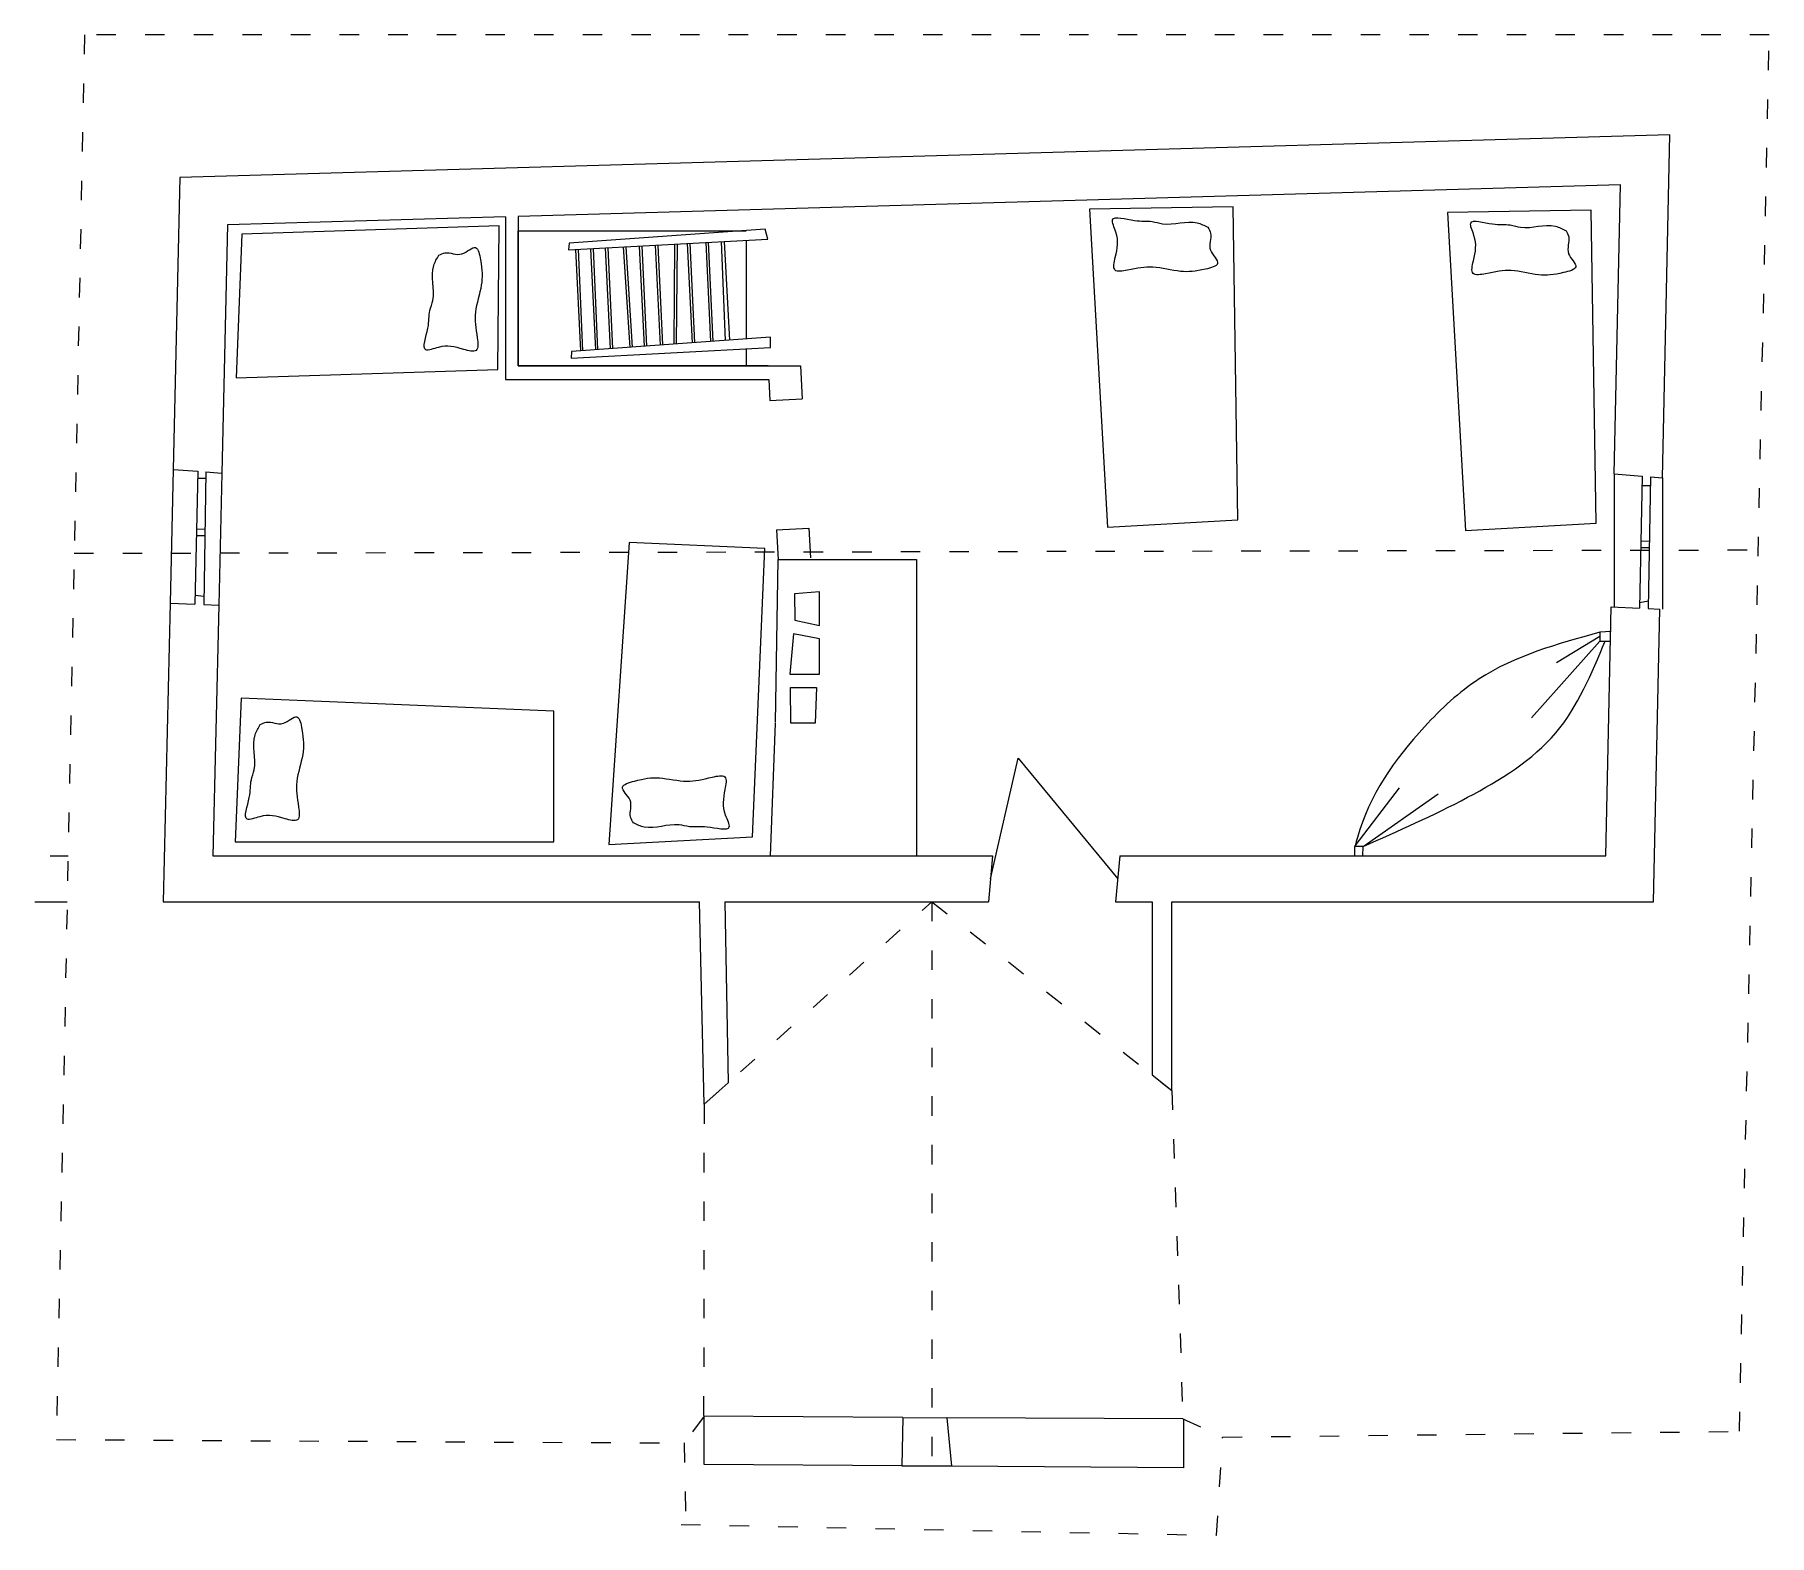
# Model space of a CAD drawing. Header units: centimetres. Extents: x 2280 to 32242, y -4577 to 2534.
# Drawn here: x 11818 to 12888, y 531 to 1456 of the extents above; entities that cross this region are included whole.
import ezdxf

# ---------------------------------------------------------------- set-up
doc = ezdxf.new("R2010")
doc.units = ezdxf.units.CM
doc.linetypes.add('ACAD_ISO03W100', pattern=[30, 12, -18])
doc.layers.get('0').update_dxf_attribs({"lineweight": 15})
for name, color, linetype, lineweight in [('dim', 40, 'Continuous', 0), ('obiekty', 22, 'Continuous', 5), ('przerywana', 7, 'ACAD_ISO03W100', 0)]:
    doc.layers.add(name, color=color, linetype=linetype, lineweight=lineweight)

msp = doc.modelspace()

# ---------------------------------------------------------------- linework, layer by layer
for p, q in [((12108.598, 1343.971), (12108.612, 1243.765)), ((12116.516, 1344.199), (12116.529, 1252.163)), ((12147.632, 1323.668), (12270.508, 1330.284)), ((12147.908, 1327.698), (12147.632, 1323.668)), ((12268.957, 1336.494), (12147.908, 1327.698)), ((12212.996, 1327.187), (12212.546, 1265.452)), ((12214.105, 1265.564), (12214.791, 1327.284)), ((12220.825, 1327.609), (12223.879, 1266.265)), ((12225.437, 1266.377), (12222.619, 1327.706)), ((12232.181, 1328.22), (12235.225, 1267.08)), ((12236.78, 1267.191), (12233.972, 1328.317)), ((12241.764, 1328.736), (12244.273, 1267.729)), ((12246.974, 1267.923), (12243.795, 1328.846)), ((12270.508, 1330.284), (12268.957, 1336.494)), ((12151.81, 1323.893), (12154.926, 1261.318)), ((12156.471, 1261.429), (12153.597, 1323.99)), ((12161.061, 1324.391), (12164.168, 1261.981)), ((12165.718, 1262.092), (12162.851, 1324.488)), ((12170.18, 1324.882), (12173.279, 1262.635)), ((12174.827, 1262.746), (12171.968, 1324.979)), ((12181.269, 1325.479), (12185.426, 1263.506)), ((12186.977, 1263.618), (12183.06, 1325.576)), ((12191.129, 1326.01), (12194.21, 1264.137)), ((12195.765, 1264.248), (12192.923, 1326.107)), ((12201.074, 1326.546), (12204.146, 1264.85)), ((12205.699, 1264.961), (12202.865, 1326.642)), ((12149.208, 1256.898), (12272.084, 1263.514)), ((12272.084, 1269.724), (12149.484, 1260.928)), ((12272.084, 1263.514), (12272.084, 1269.724)), ((12116.529, 1252.163), (12290.73, 1252.163)), ((12149.484, 1260.928), (12149.208, 1256.898)), ((12270.704, 1252.163), (12257.086, 1252.163)), ((12290.73, 1252.163), (12291.772, 1231.729)), ((12108.612, 1243.765), (12271.132, 1243.765)), ((12271.132, 1243.765), (12271.8, 1230.665)), ((12271.8, 1230.665), (12291.772, 1231.729)), ((11903.603, 1188.227), (11918.803, 1187.045)), ((11923.849, 1186.653), (11933.658, 1185.891)), ((12792.589, 1185.413), (12809.95, 1184.064)), ((12814.968, 1183.674), (12822.45, 1183.092)), ((12275.869, 1150.829), (12295.841, 1151.894)), ((12275.869, 1150.829), (12276.797, 1132.629)), ((12295.841, 1151.894), (12296.771, 1133.647)), ((12275.19, 1032.132), (12276.797, 1132.629)), ((12276.797, 1132.629), (12362.154, 1132.629)), ((12362.154, 1132.629), (12362.154, 949.863)), ((11901.735, 1105.768), (11917.01, 1105.105)), ((11922.553, 1104.864), (11931.763, 1104.464)), ((12302.414, 1112.572), (12286.892, 1111.356)), ((12286.892, 1111.356), (12287.196, 1095.238)), ((12302.414, 1091.892), (12302.414, 1112.572)), ((12790.784, 1103.333), (12808.167, 1102.578)), ((12813.68, 1102.339), (12820.712, 1102.033)), ((12287.196, 1095.238), (12302.414, 1091.892)), ((12286.283, 1086.722), (12284.153, 1061.785)), ((12302.414, 1083.681), (12286.283, 1086.722)), ((12302.414, 1061.785), (12302.414, 1083.681)), ((12284.153, 1061.785), (12302.414, 1061.785)), ((12284.457, 1053.574), (12300.588, 1053.574)), ((12284.761, 1031.677), (12284.457, 1053.574)), ((12300.588, 1053.574), (12299.675, 1031.677)), ((12272.141, 949.863), (12275.173, 1031.677)), ((12299.675, 1031.677), (12284.761, 1031.677)), ((11827.711, 949.863), (11838.83, 949.863)), ((11928.166, 949.863), (12409.149, 949.863)), ((12409.149, 949.863), (12406.56, 921.404)), ((12487.619, 949.863), (12485.03, 921.404)), ((12487.619, 949.863), (12787.408, 949.863)), ((11818.217, 921.404), (11838.259, 921.404)), ((11897.557, 921.404), (12228.348, 921.404)), ((12231.14, 796.502), (12228.348, 921.404)), ((12244.067, 921.404), (12245.947, 809.661)), ((12244.067, 921.404), (12406.56, 921.404)), ((12485.03, 921.404), (12507.587, 921.404)), ((12507.587, 921.404), (12507.587, 814.632)), ((12519.806, 805.031), (12519.806, 921.404)), ((12519.806, 921.404), (12816.838, 921.404)), ((12507.587, 814.632), (12519.806, 805.031)), ((12245.947, 809.661), (12231.14, 796.502)), ((12353.762, 603.299), (12230.88, 604.019)), ((12231.14, 574.29), (12231.14, 604.018)), ((12353.762, 603.299), (12353.138, 573.383)), ((12380.933, 603.097), (12383.727, 573.155)), ((12526.553, 602.447), (12380.933, 603.097)), ((12527.237, 572.088), (12527.237, 602.447)), ((12353.138, 573.383), (12231.14, 574.29)), ((12527.237, 572.088), (12383.727, 573.155))]:
    msp.add_line(p, q)
for points in [[(12822.45, 1183.092), (12826.986, 1394.633), (11907.682, 1368.209), (11903.603, 1188.227)], [(12792.589, 1185.413), (12796.511, 1363.744), (12116.516, 1344.199)], [(12108.598, 1343.971), (11937.221, 1339.045), (11933.658, 1185.891)], [(11901.735, 1105.768), (11897.557, 921.404)], [(11931.763, 1104.464), (11928.166, 949.863)], [(12787.408, 949.863), (12790.784, 1103.333)], [(12816.838, 921.404), (12820.712, 1102.033)]]:
    msp.add_lwpolyline(points)
at = {"layer": 'dim'}
for p, q in [((12557.567, 1350.281), (12468.879, 1348.84)), ((12468.879, 1348.84), (12480.038, 1152.587)), ((12560.551, 1157.165), (12557.567, 1350.281)), ((12104.717, 1338.526), (11946.024, 1333.385)), ((12103.922, 1249.842), (12104.717, 1338.526)), ((12778.489, 1348.169), (12689.801, 1346.727)), ((12689.801, 1346.727), (12700.96, 1150.475)), ((12781.473, 1155.053), (12778.489, 1348.169)), ((11946.024, 1333.385), (11942.429, 1244.758)), ((11942.429, 1244.758), (12103.922, 1249.842)), ((11918.803, 1187.045), (11917.01, 1105.105)), ((11918.712, 1182.873), (11923.788, 1182.803)), ((11923.849, 1186.653), (11922.553, 1104.864)), ((12809.95, 1184.064), (12808.167, 1102.578)), ((12809.825, 1178.354), (12814.883, 1178.284)), ((12814.968, 1183.674), (12813.68, 1102.339)), ((12480.038, 1152.587), (12560.551, 1157.165)), ((11917.937, 1147.477), (11923.228, 1147.477)), ((11918.027, 1151.585), (11923.291, 1151.423)), ((12700.96, 1150.475), (12781.473, 1155.053)), ((12184.937, 1143.194), (12172.514, 956.8)), ((12268.7, 1139.475), (12184.937, 1143.194)), ((12261.092, 961.442), (12268.7, 1139.475)), ((12808.985, 1139.966), (12814.276, 1139.966)), ((12809.075, 1144.073), (12814.338, 1143.912)), ((11917.129, 1110.524), (11922.636, 1110.084)), ((12808.243, 1106.046), (12813.756, 1107.132)), ((12783.807, 1082.321), (12741.69, 1034.854)), ((12783.807, 1085.012), (12757.057, 1068.884)), ((12790.784, 1088.117), (12783.807, 1087.703)), ((12783.807, 1087.703), (12783.807, 1082.321)), ((12783.807, 1082.321), (12790.321, 1082.321)), ((11945.569, 1047.05), (11941.974, 958.424)), ((12138.543, 1039.066), (11945.569, 1047.05)), ((12138.543, 958.424), (12138.543, 1039.066)), ((12407.854, 935.634), (12424.886, 1009.958)), ((12424.886, 1009.958), (12486.325, 935.634)), ((12632.875, 956.003), (12660.286, 991.694)), ((12637.859, 955.588), (12683.96, 987.959)), ((11941.974, 958.424), (12138.543, 958.424)), ((12172.514, 956.8), (12261.092, 961.442)), ((12637.859, 955.588), (12632.459, 955.588)), ((12632.459, 955.588), (12632.459, 949.863)), ((12637.514, 949.863), (12637.859, 955.588))]:
    msp.add_line(p, q, dxfattribs=at)
for points in [[(12542.008, 1337.59), (12535.417, 1340.356), (12513.954, 1339.764), (12507.599, 1341.13), (12496.736, 1341.769), (12483.213, 1342.256), (12485.214, 1334.675), (12484.852, 1318.951), (12484.663, 1311.245), (12492.363, 1311.055), (12508.098, 1313.049), (12525.038, 1310.4), (12540.496, 1311.75), (12547.982, 1315.317), (12543.6, 1323.391), (12543.629, 1333.914), (12542.008, 1337.59)], [(12762.93, 1335.478), (12756.339, 1338.244), (12734.875, 1337.652), (12728.521, 1339.018), (12717.658, 1339.656), (12704.135, 1340.144), (12706.135, 1332.563), (12705.774, 1316.838), (12705.585, 1309.133), (12713.284, 1308.942), (12729.019, 1310.936), (12745.96, 1308.288), (12761.418, 1309.638), (12768.904, 1313.204), (12764.522, 1321.278), (12764.551, 1331.801), (12762.93, 1335.478)], [(12067.551, 1320.388), (12064.415, 1313.964), (12063.788, 1292.502), (12062.063, 1286.235), (12060.809, 1275.426), (12059.555, 1261.953), (12067.237, 1263.519), (12082.915, 1262.266), (12090.598, 1261.639), (12091.225, 1269.316), (12090.128, 1285.139), (12093.734, 1301.901), (12093.263, 1317.411), (12090.128, 1325.087), (12081.818, 1321.171), (12071.313, 1321.798), (12067.551, 1320.388)], [(12783.807, 1087.703), (12709.294, 1058.924), (12675.653, 1029.459), (12634.227, 961.162), (12632.875, 956.003)], [(12637.859, 955.588), (12702.234, 985.884), (12756.641, 1025.724), (12787.064, 1082.321)], [(11957.356, 1030.796), (11954.221, 1024.373), (11953.593, 1002.91), (11951.869, 996.644), (11950.615, 985.834), (11949.36, 972.361), (11957.043, 973.928), (11972.721, 972.674), (11980.404, 972.048), (11981.031, 979.724), (11979.933, 995.547), (11983.539, 1012.31), (11983.069, 1027.819), (11979.933, 1035.496), (11971.624, 1031.579), (11961.119, 1032.206), (11957.356, 1030.796)], [(12187.605, 970.044), (12194.291, 967.518), (12215.719, 968.885), (12222.119, 967.749), (12232.998, 967.503), (12246.53, 967.504), (12244.257, 975.008), (12244.05, 990.735), (12243.962, 998.442), (12236.26, 998.355), (12220.607, 995.794), (12203.582, 997.829), (12188.183, 995.922), (12180.831, 992.088), (12185.501, 984.178), (12185.852, 973.66), (12187.605, 970.044)]]:
    msp.add_spline(points, degree=3, dxfattribs=at)
at = {"layer": 'obiekty'}
for p, q in [((11903.603, 1188.227), (11901.735, 1105.768)), ((11933.658, 1185.891), (11931.763, 1104.464)), ((12792.589, 1185.413), (12792.589, 1103.255)), ((12822.45, 1183.092), (12822.45, 1102.033)), ((12353.762, 603.299), (12380.933, 603.097)), ((12353.138, 573.383), (12383.706, 573.383))]:
    msp.add_line(p, q, dxfattribs=at)
for points in [[(12257.086, 1262.706), (12257.086, 1252.163), (12116.529, 1252.163), (12116.529, 1335.491), (12257.086, 1335.491)], [(12257.086, 1329.561), (12257.086, 1268.648)]]:
    msp.add_lwpolyline(points, dxfattribs=at)
at = {"layer": 'przerywana'}
for p, q in [((11842.573, 1136.468), (12881.508, 1138.532)), ((12231.14, 796.502), (12371.695, 921.404)), ((12371.695, 921.404), (12519.806, 805.031)), ((12371.695, 921.404), (12371.695, 573.245)), ((12519.806, 805.031), (12526.553, 602.447)), ((12231.14, 796.502), (12230.88, 604.019)), ((12231.14, 604.018), (12218.897, 587.481)), ((12526.553, 602.447), (12551.032, 591.102)), ((12547.38, 530.55), (12551.032, 591.102)), ((12218.896, 587.543), (12219.781, 536.266)), ((12216.934, 537.234), (12547.38, 530.55))]:
    msp.add_line(p, q, dxfattribs=at)
for points in [[(12551.032, 591.102), (12869.847, 594.705), (12888.325, 1456.42), (11848.989, 1456.324), (11831.603, 589.592)], [(11831.603, 589.592), (12218.897, 587.481), (12218.897, 587.481)]]:
    msp.add_lwpolyline(points, dxfattribs=at)

doc.saveas('drawing.dxf')
